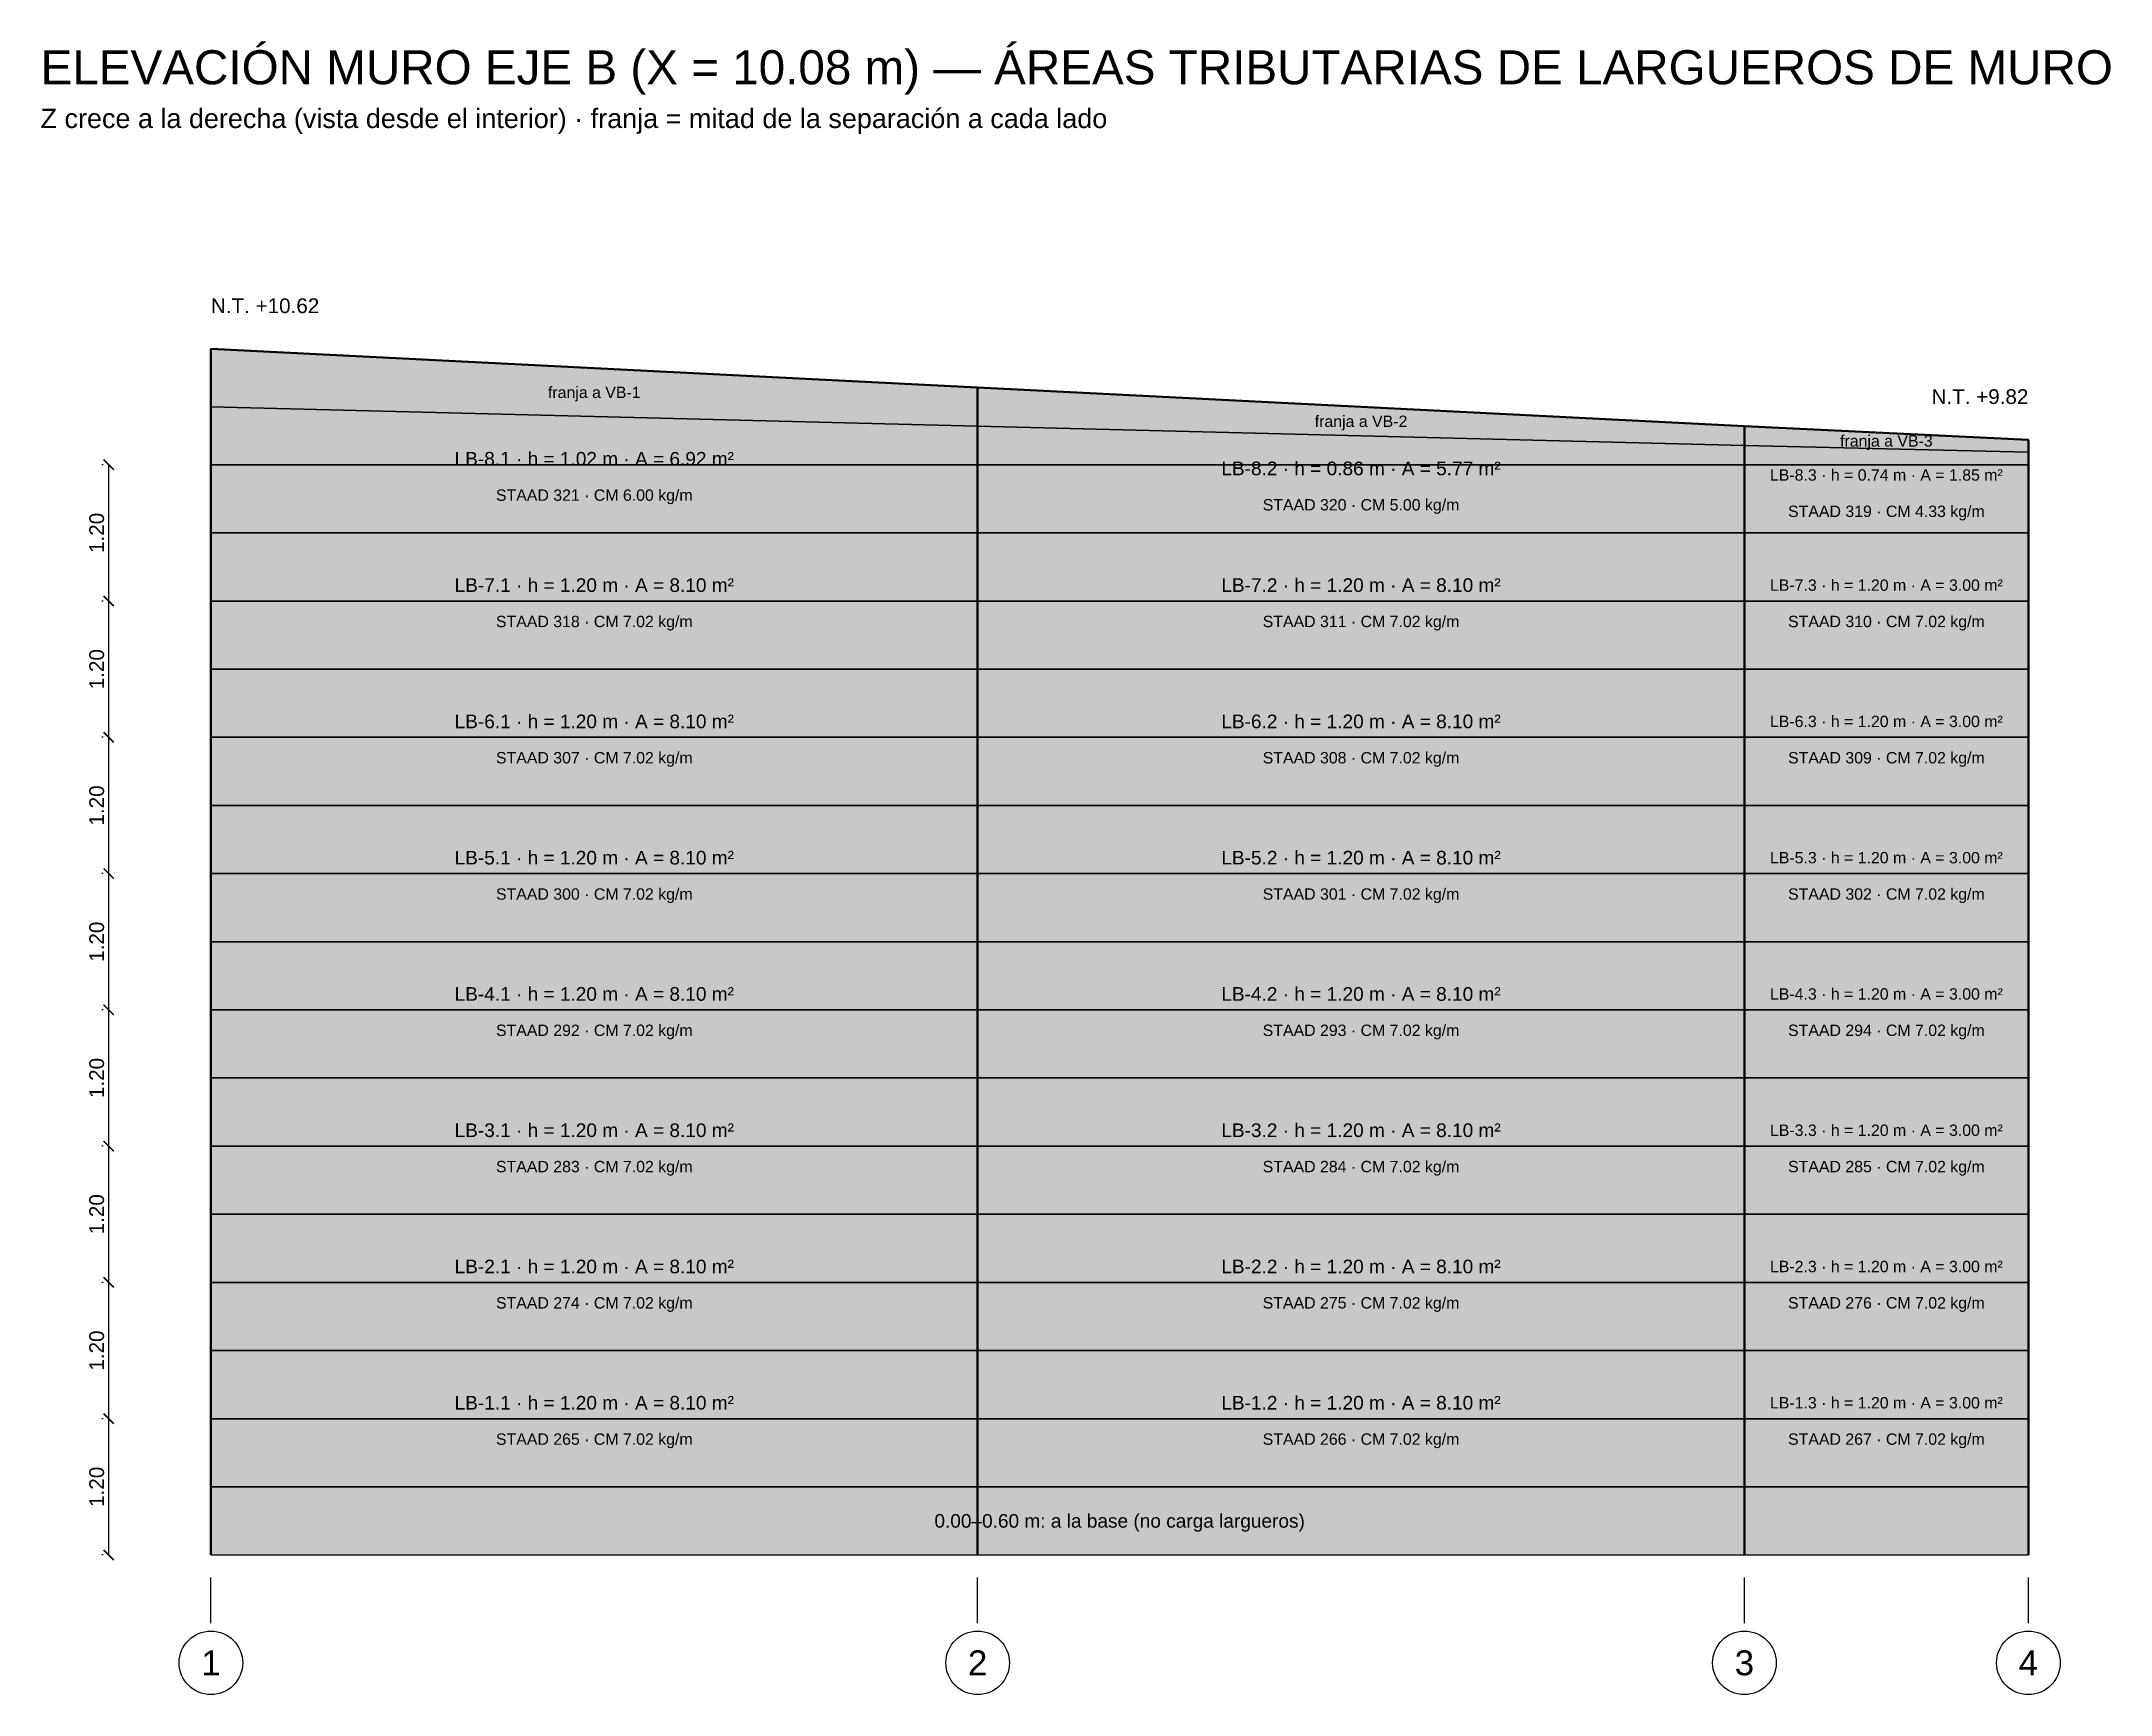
# Model space of a CAD drawing. Header units: metres. Extents: x -2.5 to 53.7, y -35.2 to 2.8.
# Drawn here: x 33.51 to 51.72, y -35.23 to -20.67 of the extents above; entities that cross this region are included whole.
import ezdxf
from ezdxf.enums import TextEntityAlignment as Align

# ---------------------------------------------------------------- set-up
doc = ezdxf.new("R2010")
doc.units = ezdxf.units.M
doc.linetypes.add('DASHDOT', pattern=[3.556, 2.54, -0.508, 0, -0.508])
for name, color, linetype in [('AT-MUROS', 130, 'Continuous'), ('AT-NO-CARGA', 9, 'Continuous'), ('AT-VIGAS', 30, 'Continuous'), ('COTAS', 3, 'Continuous'), ('EJES', 8, 'DASHDOT'), ('MARCO', 7, 'Continuous'), ('TEXTO', 7, 'Continuous'), ('TEXTO-AT', 250, 'Continuous'), ('TITULOS', 2, 'Continuous')]:
    doc.layers.add(name, color=color, linetype=linetype)
for name, color, linetype, lineweight in [('COLUMNAS', 7, 'Continuous', 50), ('MC4-14', 5, 'Continuous', 35), ('MCE6-12', 1, 'Continuous', 50)]:
    doc.layers.add(name, color=color, linetype=linetype, lineweight=lineweight)
doc.styles.add('ARIAL', font='arial.ttf')
doc.styles.add('OpenSansCondensed-Light', font='OpenSansCondensed-Light.ttf')
doc.dimstyles.new('EZDXF', dxfattribs={"dimtxt": 0.25, "dimasz": 0.175, "dimexe": 0.375, "dimexo": 0.125, "dimgap": 0.1, "dimtad": 1, "dimlfac": 100, "dimzin": 12, "dimtxsty": 'OpenSansCondensed-Light', "dimblk": 'ARCHTICK', "dimcen": 2.5, "dimazin": 3, "dimtfac": 0.5, "dimtmove": 2, "dimatfit": 3})

msp = doc.modelspace()

# ---------------------------------------------------------------- texts
at = {"layer": 'EJES', "style": 'ARIAL'}
for s, p in [('1', (35, -34.95)), ('2', (41.75001, -34.95)), ('3', (48.5, -34.95)), ('4', (51, -34.95))]:
    msp.add_text(s, height=0.22, dxfattribs=at).set_placement(p, align=Align.MIDDLE_CENTER)
at = {"layer": 'TEXTO', "style": 'ARIAL'}
msp.add_text('N.T. +10.62', height=0.13, dxfattribs=at).set_placement((35, -23), align=Align.MIDDLE_LEFT)
msp.add_text('N.T. +9.82', height=0.13, dxfattribs=at).set_placement((51, -23.8), align=Align.MIDDLE_RIGHT)
at = {"layer": 'TEXTO-AT', "color": 18, "true_color": 0x000000, "style": 'ARIAL'}
for s, height, p in [('franja a VB-1', 0.1, (38.375005, -23.7625)), ('franja a VB-2', 0.1, (45.125005, -24.0175)), ('franja a VB-3', 0.1, (49.75, -24.189985)), ('LB-8.1 · h = 1.02 m · A = 6.92 m²', 0.12, (38.375005, -24.3475)), ('LB-8.2 · h = 0.86 m · A = 5.77 m²', 0.12, (45.125005, -24.432498)), ('LB-8.3 · h = 0.74 m · A = 1.85 m²', 0.1, (49.75, -24.489995)), ('STAAD 321 · CM 6.00 kg/m', 0.1, (38.375005, -24.6675)), ('STAAD 320 · CM 5.00 kg/m', 0.1, (45.125005, -24.752498)), ('STAAD 319 · CM 4.33 kg/m', 0.1, (49.75, -24.809995)), ('LB-7.1 · h = 1.20 m · A = 8.10 m²', 0.12, (38.375005, -25.46)), ('LB-7.2 · h = 1.20 m · A = 8.10 m²', 0.12, (45.125005, -25.46)), ('LB-7.3 · h = 1.20 m · A = 3.00 m²', 0.1, (49.75, -25.46)), ('STAAD 318 · CM 7.02 kg/m', 0.1, (38.375005, -25.78)), ('STAAD 311 · CM 7.02 kg/m', 0.1, (45.125005, -25.78)), ('STAAD 310 · CM 7.02 kg/m', 0.1, (49.75, -25.78)), ('LB-6.1 · h = 1.20 m · A = 8.10 m²', 0.12, (38.375005, -26.66)), ('LB-6.2 · h = 1.20 m · A = 8.10 m²', 0.12, (45.125005, -26.66)), ('LB-6.3 · h = 1.20 m · A = 3.00 m²', 0.1, (49.75, -26.66)), ('STAAD 307 · CM 7.02 kg/m', 0.1, (38.375005, -26.98)), ('STAAD 308 · CM 7.02 kg/m', 0.1, (45.125005, -26.98)), ('STAAD 309 · CM 7.02 kg/m', 0.1, (49.75, -26.98)), ('LB-5.1 · h = 1.20 m · A = 8.10 m²', 0.12, (38.375005, -27.86)), ('LB-5.2 · h = 1.20 m · A = 8.10 m²', 0.12, (45.125005, -27.86)), ('LB-5.3 · h = 1.20 m · A = 3.00 m²', 0.1, (49.75, -27.86)), ('STAAD 300 · CM 7.02 kg/m', 0.1, (38.375005, -28.18)), ('STAAD 301 · CM 7.02 kg/m', 0.1, (45.125005, -28.18)), ('STAAD 302 · CM 7.02 kg/m', 0.1, (49.75, -28.18)), ('LB-4.1 · h = 1.20 m · A = 8.10 m²', 0.12, (38.375005, -29.06)), ('LB-4.2 · h = 1.20 m · A = 8.10 m²', 0.12, (45.125005, -29.06)), ('LB-4.3 · h = 1.20 m · A = 3.00 m²', 0.1, (49.75, -29.06)), ('STAAD 292 · CM 7.02 kg/m', 0.1, (38.375005, -29.38)), ('STAAD 293 · CM 7.02 kg/m', 0.1, (45.125005, -29.38)), ('STAAD 294 · CM 7.02 kg/m', 0.1, (49.75, -29.38)), ('LB-3.1 · h = 1.20 m · A = 8.10 m²', 0.12, (38.375005, -30.26)), ('LB-3.2 · h = 1.20 m · A = 8.10 m²', 0.12, (45.125005, -30.26)), ('LB-3.3 · h = 1.20 m · A = 3.00 m²', 0.1, (49.75, -30.26)), ('STAAD 283 · CM 7.02 kg/m', 0.1, (38.375005, -30.58)), ('STAAD 284 · CM 7.02 kg/m', 0.1, (45.125005, -30.58)), ('STAAD 285 · CM 7.02 kg/m', 0.1, (49.75, -30.58)), ('LB-2.1 · h = 1.20 m · A = 8.10 m²', 0.12, (38.375005, -31.46)), ('LB-2.2 · h = 1.20 m · A = 8.10 m²', 0.12, (45.125005, -31.46)), ('LB-2.3 · h = 1.20 m · A = 3.00 m²', 0.1, (49.75, -31.46)), ('STAAD 274 · CM 7.02 kg/m', 0.1, (38.375005, -31.78)), ('STAAD 275 · CM 7.02 kg/m', 0.1, (45.125005, -31.78)), ('STAAD 276 · CM 7.02 kg/m', 0.1, (49.75, -31.78)), ('LB-1.1 · h = 1.20 m · A = 8.10 m²', 0.12, (38.375005, -32.66)), ('LB-1.2 · h = 1.20 m · A = 8.10 m²', 0.12, (45.125005, -32.66)), ('LB-1.3 · h = 1.20 m · A = 3.00 m²', 0.1, (49.75, -32.66)), ('STAAD 265 · CM 7.02 kg/m', 0.1, (38.375005, -32.98)), ('STAAD 266 · CM 7.02 kg/m', 0.1, (45.125005, -32.98)), ('STAAD 267 · CM 7.02 kg/m', 0.1, (49.75, -32.98)), ('0.00–0.60 m: a la base (no carga largueros)', 0.12, (43, -33.7))]:
    msp.add_text(s, height=height, dxfattribs=at).set_placement(p, align=Align.MIDDLE_CENTER)
at = {"layer": 'TITULOS', "style": 'ARIAL'}
for s, height, p in [('ELEVACIÓN MURO EJE B (X = 10.08 m) — ÁREAS TRIBUTARIAS DE LARGUEROS DE MURO', 0.3, (33.5, -20.9)), ('Z crece a la derecha (vista desde el interior) · franja = mitad de la separación a cada lado', 0.17, (33.5, -21.35))]:
    msp.add_text(s, height=height, dxfattribs=at).set_placement(p, align=Align.MIDDLE_LEFT)

# ---------------------------------------------------------------- blocks, each defined once
blk = doc.blocks.new('_ARCHTICK')
at = {"color": 0, "linetype": 'ByBlock', "const_width": 0.15}
blk.add_lwpolyline([(-0.5, -0.5), (0.5, 0.5)], dxfattribs=at)
blk = doc.blocks.new('*D32')
at = {"color": 3, "transparency": 16777216}
for p, q in [((34.05, -32.8), (34.04, -32.8)), ((34.1, -34), (34.1, -32.8)), ((34.05, -34), (34.04, -34))]:
    blk.add_line(p, q, dxfattribs=at)
at = {"layer": 'Defpoints', "transparency": 16777216}
for p in [(34.1, -32.8), (34.1, -34), (34.1, -34)]:
    blk.add_point(p, dxfattribs=at)
at = {"layer": 'COTAS', "color": 3, "transparency": 16777216, "xscale": 0.09, "yscale": 0.09}
for p, rotation in [((34.1, -32.8), 90), ((34.1, -34), 270)]:
    blk.add_blockref('_ARCHTICK', p, dxfattribs=dict(at, rotation=rotation))
at = {"layer": 'COTAS', "color": 3, "transparency": 16777216, "insert": (33.995, -33.4), "char_height": 0.13, "attachment_point": 5, "rotation": 90, "style": 'ARIAL'}
blk.add_mtext('1.20', dxfattribs=at)
blk = doc.blocks.new('*D33')
at = {"color": 3, "transparency": 16777216}
for p, q in [((34.05, -31.6), (34.04, -31.6)), ((34.1, -32.8), (34.1, -31.6)), ((34.05, -32.8), (34.04, -32.8))]:
    blk.add_line(p, q, dxfattribs=at)
at = {"layer": 'Defpoints', "transparency": 16777216}
for p in [(34.1, -31.6), (34.1, -32.8), (34.1, -32.8)]:
    blk.add_point(p, dxfattribs=at)
at = {"layer": 'COTAS', "color": 3, "transparency": 16777216, "xscale": 0.09, "yscale": 0.09}
for p, rotation in [((34.1, -31.6), 90), ((34.1, -32.8), 270)]:
    blk.add_blockref('_ARCHTICK', p, dxfattribs=dict(at, rotation=rotation))
at = {"layer": 'COTAS', "color": 3, "transparency": 16777216, "insert": (33.995, -32.2), "char_height": 0.13, "attachment_point": 5, "rotation": 90, "style": 'ARIAL'}
blk.add_mtext('1.20', dxfattribs=at)
blk = doc.blocks.new('*D34')
at = {"color": 3, "transparency": 16777216}
for p, q in [((34.05, -30.4), (34.04, -30.4)), ((34.1, -31.6), (34.1, -30.4)), ((34.05, -31.6), (34.04, -31.6))]:
    blk.add_line(p, q, dxfattribs=at)
at = {"layer": 'Defpoints', "transparency": 16777216}
for p in [(34.1, -30.4), (34.1, -31.6), (34.1, -31.6)]:
    blk.add_point(p, dxfattribs=at)
at = {"layer": 'COTAS', "color": 3, "transparency": 16777216, "xscale": 0.09, "yscale": 0.09}
for p, rotation in [((34.1, -30.4), 90), ((34.1, -31.6), 270)]:
    blk.add_blockref('_ARCHTICK', p, dxfattribs=dict(at, rotation=rotation))
at = {"layer": 'COTAS', "color": 3, "transparency": 16777216, "insert": (33.995, -31), "char_height": 0.13, "attachment_point": 5, "rotation": 90, "style": 'ARIAL'}
blk.add_mtext('1.20', dxfattribs=at)
blk = doc.blocks.new('*D35')
at = {"color": 3, "transparency": 16777216}
for p, q in [((34.05, -29.2), (34.04, -29.2)), ((34.1, -30.4), (34.1, -29.2)), ((34.05, -30.4), (34.04, -30.4))]:
    blk.add_line(p, q, dxfattribs=at)
at = {"layer": 'Defpoints', "transparency": 16777216}
for p in [(34.1, -29.2), (34.1, -30.4), (34.1, -30.4)]:
    blk.add_point(p, dxfattribs=at)
at = {"layer": 'COTAS', "color": 3, "transparency": 16777216, "xscale": 0.09, "yscale": 0.09}
for p, rotation in [((34.1, -29.2), 90), ((34.1, -30.4), 270)]:
    blk.add_blockref('_ARCHTICK', p, dxfattribs=dict(at, rotation=rotation))
at = {"layer": 'COTAS', "color": 3, "transparency": 16777216, "insert": (33.995, -29.8), "char_height": 0.13, "attachment_point": 5, "rotation": 90, "style": 'ARIAL'}
blk.add_mtext('1.20', dxfattribs=at)
blk = doc.blocks.new('*D36')
at = {"color": 3, "transparency": 16777216}
for p, q in [((34.05, -28), (34.04, -28)), ((34.1, -29.2), (34.1, -28)), ((34.05, -29.2), (34.04, -29.2))]:
    blk.add_line(p, q, dxfattribs=at)
at = {"layer": 'Defpoints', "transparency": 16777216}
for p in [(34.1, -28), (34.1, -29.2), (34.1, -29.2)]:
    blk.add_point(p, dxfattribs=at)
at = {"layer": 'COTAS', "color": 3, "transparency": 16777216, "xscale": 0.09, "yscale": 0.09}
for p, rotation in [((34.1, -28), 90), ((34.1, -29.2), 270)]:
    blk.add_blockref('_ARCHTICK', p, dxfattribs=dict(at, rotation=rotation))
at = {"layer": 'COTAS', "color": 3, "transparency": 16777216, "insert": (33.995, -28.6), "char_height": 0.13, "attachment_point": 5, "rotation": 90, "style": 'ARIAL'}
blk.add_mtext('1.20', dxfattribs=at)
blk = doc.blocks.new('*D37')
at = {"color": 3, "transparency": 16777216}
for p, q in [((34.05, -26.8), (34.04, -26.8)), ((34.1, -28), (34.1, -26.8)), ((34.05, -28), (34.04, -28))]:
    blk.add_line(p, q, dxfattribs=at)
at = {"layer": 'Defpoints', "transparency": 16777216}
for p in [(34.1, -26.8), (34.1, -28), (34.1, -28)]:
    blk.add_point(p, dxfattribs=at)
at = {"layer": 'COTAS', "color": 3, "transparency": 16777216, "xscale": 0.09, "yscale": 0.09}
for p, rotation in [((34.1, -26.8), 90), ((34.1, -28), 270)]:
    blk.add_blockref('_ARCHTICK', p, dxfattribs=dict(at, rotation=rotation))
at = {"layer": 'COTAS', "color": 3, "transparency": 16777216, "insert": (33.995, -27.4), "char_height": 0.13, "attachment_point": 5, "rotation": 90, "style": 'ARIAL'}
blk.add_mtext('1.20', dxfattribs=at)
blk = doc.blocks.new('*D38')
at = {"color": 3, "transparency": 16777216}
for p, q in [((34.05, -25.6), (34.04, -25.6)), ((34.1, -26.8), (34.1, -25.6)), ((34.05, -26.8), (34.04, -26.8))]:
    blk.add_line(p, q, dxfattribs=at)
at = {"layer": 'Defpoints', "transparency": 16777216}
for p in [(34.1, -25.6), (34.1, -26.8), (34.1, -26.8)]:
    blk.add_point(p, dxfattribs=at)
at = {"layer": 'COTAS', "color": 3, "transparency": 16777216, "xscale": 0.09, "yscale": 0.09}
for p, rotation in [((34.1, -25.6), 90), ((34.1, -26.8), 270)]:
    blk.add_blockref('_ARCHTICK', p, dxfattribs=dict(at, rotation=rotation))
at = {"layer": 'COTAS', "color": 3, "transparency": 16777216, "insert": (33.995, -26.2), "char_height": 0.13, "attachment_point": 5, "rotation": 90, "style": 'ARIAL'}
blk.add_mtext('1.20', dxfattribs=at)
blk = doc.blocks.new('*D39')
at = {"color": 3, "transparency": 16777216}
for p, q in [((34.05, -24.4), (34.04, -24.4)), ((34.1, -25.6), (34.1, -24.4)), ((34.05, -25.6), (34.04, -25.6))]:
    blk.add_line(p, q, dxfattribs=at)
at = {"layer": 'Defpoints', "transparency": 16777216}
for p in [(34.1, -24.4), (34.1, -25.6), (34.1, -25.6)]:
    blk.add_point(p, dxfattribs=at)
at = {"layer": 'COTAS', "color": 3, "transparency": 16777216, "xscale": 0.09, "yscale": 0.09}
for p, rotation in [((34.1, -24.4), 90), ((34.1, -25.6), 270)]:
    blk.add_blockref('_ARCHTICK', p, dxfattribs=dict(at, rotation=rotation))
at = {"layer": 'COTAS', "color": 3, "transparency": 16777216, "insert": (33.995, -25), "char_height": 0.13, "attachment_point": 5, "rotation": 90, "style": 'ARIAL'}
blk.add_mtext('1.20', dxfattribs=at)

# ---------------------------------------------------------------- dimensions: what is measured, and where the dimension line sits
at = {"layer": 'COTAS'}
for base, p1, p2, picture, middle in [((34.1, -25.6), (34.1, -25.6), (34.1, -24.4), '*D39', (33.995, -25)), ((34.1, -26.8), (34.1, -26.8), (34.1, -25.6), '*D38', (33.995, -26.2)), ((34.1, -28), (34.1, -28), (34.1, -26.8), '*D37', (33.995, -27.4)), ((34.1, -29.2), (34.1, -29.2), (34.1, -28), '*D36', (33.995, -28.6)), ((34.1, -30.4), (34.1, -30.4), (34.1, -29.2), '*D35', (33.995, -29.8)), ((34.1, -31.6), (34.1, -31.6), (34.1, -30.4), '*D34', (33.995, -31)), ((34.1, -32.8), (34.1, -32.8), (34.1, -31.6), '*D33', (33.995, -32.2)), ((34.1, -34), (34.1, -34), (34.1, -32.8), '*D32', (33.995, -33.4))]:
    dim = msp.add_linear_dim(base=base, p1=p1, p2=p2, angle=90, dimstyle='EZDXF', override={"dimtxt": 0.13, "dimasz": 0.09, "dimexe": 0.06, "dimexo": 0.05, "dimgap": 0.04, "dimtad": 1, "dimdec": 2, "dimlfac": 1, "dimzin": 0, "dimpost": '', "dimtxsty": 'ARIAL', "dimclrd": 3, "dimclre": 3, "dimclrt": 3}, dxfattribs=at)
    dim.commit()
    dim.dimension.update_dxf_attribs({"geometry": picture, "text_midpoint": middle})

# ---------------------------------------------------------------- hatches: boundary and pattern name
at = {"layer": 'AT-MUROS', "true_color": 0xa8ccff}
h = msp.add_hatch(color=151, dxfattribs=at)
h.dxf.hatch_style = 1
h.paths.add_polyline_path([(35, -25), (41.75001, -25), (41.75001, -24.06), (35, -23.89)])
h = msp.add_hatch(color=151, dxfattribs=at)
h.dxf.hatch_style = 1
h.paths.add_polyline_path([(41.75001, -25), (48.5, -25), (48.5, -24.22999), (41.75001, -24.06)])
h = msp.add_hatch(color=151, dxfattribs=at)
h.dxf.hatch_style = 1
h.paths.add_polyline_path([(48.5, -25), (51, -25), (51, -24.28999), (48.5, -24.22999)])
at = {"layer": 'AT-MUROS', "true_color": 0xbeebbe}
h = msp.add_hatch(color=254, dxfattribs=at)
h.dxf.hatch_style = 1
h.paths.add_polyline_path([(35, -26.2), (41.75001, -26.2), (41.75001, -25), (35, -25)])
h = msp.add_hatch(color=254, dxfattribs=at)
h.dxf.hatch_style = 1
h.paths.add_polyline_path([(41.75001, -26.2), (48.5, -26.2), (48.5, -25), (41.75001, -25)])
h = msp.add_hatch(color=254, dxfattribs=at)
h.dxf.hatch_style = 1
h.paths.add_polyline_path([(48.5, -26.2), (51, -26.2), (51, -25), (48.5, -25)])
at = {"layer": 'AT-MUROS', "true_color": 0xa8ccff}
h = msp.add_hatch(color=151, dxfattribs=at)
h.dxf.hatch_style = 1
h.paths.add_polyline_path([(35, -27.4), (41.75001, -27.4), (41.75001, -26.2), (35, -26.2)])
h = msp.add_hatch(color=151, dxfattribs=at)
h.dxf.hatch_style = 1
h.paths.add_polyline_path([(41.75001, -27.4), (48.5, -27.4), (48.5, -26.2), (41.75001, -26.2)])
h = msp.add_hatch(color=151, dxfattribs=at)
h.dxf.hatch_style = 1
h.paths.add_polyline_path([(48.5, -27.4), (51, -27.4), (51, -26.2), (48.5, -26.2)])
at = {"layer": 'AT-MUROS', "true_color": 0xbeebbe}
h = msp.add_hatch(color=254, dxfattribs=at)
h.dxf.hatch_style = 1
h.paths.add_polyline_path([(35, -28.6), (41.75001, -28.6), (41.75001, -27.4), (35, -27.4)])
h = msp.add_hatch(color=254, dxfattribs=at)
h.dxf.hatch_style = 1
h.paths.add_polyline_path([(41.75001, -28.6), (48.5, -28.6), (48.5, -27.4), (41.75001, -27.4)])
h = msp.add_hatch(color=254, dxfattribs=at)
h.dxf.hatch_style = 1
h.paths.add_polyline_path([(48.5, -28.6), (51, -28.6), (51, -27.4), (48.5, -27.4)])
at = {"layer": 'AT-MUROS', "true_color": 0xa8ccff}
h = msp.add_hatch(color=151, dxfattribs=at)
h.dxf.hatch_style = 1
h.paths.add_polyline_path([(35, -29.8), (41.75001, -29.8), (41.75001, -28.6), (35, -28.6)])
h = msp.add_hatch(color=151, dxfattribs=at)
h.dxf.hatch_style = 1
h.paths.add_polyline_path([(41.75001, -29.8), (48.5, -29.8), (48.5, -28.6), (41.75001, -28.6)])
h = msp.add_hatch(color=151, dxfattribs=at)
h.dxf.hatch_style = 1
h.paths.add_polyline_path([(48.5, -29.8), (51, -29.8), (51, -28.6), (48.5, -28.6)])
at = {"layer": 'AT-MUROS', "true_color": 0xbeebbe}
h = msp.add_hatch(color=254, dxfattribs=at)
h.dxf.hatch_style = 1
h.paths.add_polyline_path([(35, -31), (41.75001, -31), (41.75001, -29.8), (35, -29.8)])
h = msp.add_hatch(color=254, dxfattribs=at)
h.dxf.hatch_style = 1
h.paths.add_polyline_path([(41.75001, -31), (48.5, -31), (48.5, -29.8), (41.75001, -29.8)])
h = msp.add_hatch(color=254, dxfattribs=at)
h.dxf.hatch_style = 1
h.paths.add_polyline_path([(48.5, -31), (51, -31), (51, -29.8), (48.5, -29.8)])
at = {"layer": 'AT-MUROS', "true_color": 0xa8ccff}
h = msp.add_hatch(color=151, dxfattribs=at)
h.dxf.hatch_style = 1
h.paths.add_polyline_path([(35, -32.2), (41.75001, -32.2), (41.75001, -31), (35, -31)])
h = msp.add_hatch(color=151, dxfattribs=at)
h.dxf.hatch_style = 1
h.paths.add_polyline_path([(41.75001, -32.2), (48.5, -32.2), (48.5, -31), (41.75001, -31)])
h = msp.add_hatch(color=151, dxfattribs=at)
h.dxf.hatch_style = 1
h.paths.add_polyline_path([(48.5, -32.2), (51, -32.2), (51, -31), (48.5, -31)])
at = {"layer": 'AT-MUROS', "true_color": 0xbeebbe}
h = msp.add_hatch(color=254, dxfattribs=at)
h.dxf.hatch_style = 1
h.paths.add_polyline_path([(35, -33.4), (41.75001, -33.4), (41.75001, -32.2), (35, -32.2)])
h = msp.add_hatch(color=254, dxfattribs=at)
h.dxf.hatch_style = 1
h.paths.add_polyline_path([(41.75001, -33.4), (48.5, -33.4), (48.5, -32.2), (41.75001, -32.2)])
h = msp.add_hatch(color=254, dxfattribs=at)
h.dxf.hatch_style = 1
h.paths.add_polyline_path([(48.5, -33.4), (51, -33.4), (51, -32.2), (48.5, -32.2)])
at = {"layer": 'AT-NO-CARGA', "true_color": 0xe1e1e1}
h = msp.add_hatch(color=254, dxfattribs=at)
h.dxf.hatch_style = 1
h.paths.add_polyline_path([(35, -34), (51, -34), (51, -33.4), (35, -33.4)])
at = {"layer": 'AT-VIGAS', "true_color": 0xffd699}
h = msp.add_hatch(color=41, dxfattribs=at)
h.dxf.hatch_style = 1
h.paths.add_polyline_path([(35, -23.89), (41.75001, -24.06), (41.75001, -23.72), (35, -23.38)])
h = msp.add_hatch(color=41, dxfattribs=at)
h.dxf.hatch_style = 1
h.paths.add_polyline_path([(41.75001, -24.06), (48.5, -24.22999), (48.5, -24.05998), (41.75001, -23.72)])
h = msp.add_hatch(color=41, dxfattribs=at)
h.dxf.hatch_style = 1
h.paths.add_polyline_path([(48.5, -24.22999), (51, -24.28999), (51, -24.17998), (48.5, -24.05998)])

# ---------------------------------------------------------------- linework, layer by layer
at = {"layer": 'AT-MUROS', "color": 8}
for points in [[(35, -25), (41.75001, -25), (41.75001, -24.06), (35, -23.89)], [(41.75001, -25), (48.5, -25), (48.5, -24.22999), (41.75001, -24.06)], [(48.5, -25), (51, -25), (51, -24.28999), (48.5, -24.22999)], [(35, -26.2), (41.75001, -26.2), (41.75001, -25), (35, -25)], [(41.75001, -26.2), (48.5, -26.2), (48.5, -25), (41.75001, -25)], [(48.5, -26.2), (51, -26.2), (51, -25), (48.5, -25)], [(35, -27.4), (41.75001, -27.4), (41.75001, -26.2), (35, -26.2)], [(41.75001, -27.4), (48.5, -27.4), (48.5, -26.2), (41.75001, -26.2)], [(48.5, -27.4), (51, -27.4), (51, -26.2), (48.5, -26.2)], [(35, -28.6), (41.75001, -28.6), (41.75001, -27.4), (35, -27.4)], [(41.75001, -28.6), (48.5, -28.6), (48.5, -27.4), (41.75001, -27.4)], [(48.5, -28.6), (51, -28.6), (51, -27.4), (48.5, -27.4)], [(35, -29.8), (41.75001, -29.8), (41.75001, -28.6), (35, -28.6)], [(41.75001, -29.8), (48.5, -29.8), (48.5, -28.6), (41.75001, -28.6)], [(48.5, -29.8), (51, -29.8), (51, -28.6), (48.5, -28.6)], [(35, -31), (41.75001, -31), (41.75001, -29.8), (35, -29.8)], [(41.75001, -31), (48.5, -31), (48.5, -29.8), (41.75001, -29.8)], [(48.5, -31), (51, -31), (51, -29.8), (48.5, -29.8)], [(35, -32.2), (41.75001, -32.2), (41.75001, -31), (35, -31)], [(41.75001, -32.2), (48.5, -32.2), (48.5, -31), (41.75001, -31)], [(48.5, -32.2), (51, -32.2), (51, -31), (48.5, -31)], [(35, -33.4), (41.75001, -33.4), (41.75001, -32.2), (35, -32.2)], [(41.75001, -33.4), (48.5, -33.4), (48.5, -32.2), (41.75001, -32.2)], [(48.5, -33.4), (51, -33.4), (51, -32.2), (48.5, -32.2)]]:
    msp.add_lwpolyline(points, close=True, dxfattribs=at)
at = {"layer": 'AT-NO-CARGA', "color": 8}
msp.add_lwpolyline([(35, -34), (51, -34), (51, -33.4), (35, -33.4)], close=True, dxfattribs=at)
at = {"layer": 'AT-VIGAS', "color": 8}
for points in [[(35, -23.89), (41.75001, -24.06), (41.75001, -23.72), (35, -23.38)], [(41.75001, -24.06), (48.5, -24.22999), (48.5, -24.05998), (41.75001, -23.72)], [(48.5, -24.22999), (51, -24.28999), (51, -24.17998), (48.5, -24.05998)]]:
    msp.add_lwpolyline(points, close=True, dxfattribs=at)
at = {"layer": 'COLUMNAS'}
for p, q in [((35, -34), (35, -23.38)), ((41.75001, -34), (41.75001, -23.72)), ((48.5, -34), (48.5, -24.05998)), ((51, -34), (51, -24.17998))]:
    msp.add_line(p, q, dxfattribs=at)
at = {"layer": 'EJES'}
for p, q in [((35, -34.6), (35, -34.2)), ((41.75001, -34.6), (41.75001, -34.2)), ((48.5, -34.6), (48.5, -34.2)), ((51, -34.6), (51, -34.2))]:
    msp.add_line(p, q, dxfattribs=at)
at = {"layer": 'EJES', "color": 7}
for centre in [(35, -34.95), (41.75001, -34.95), (48.5, -34.95), (51, -34.95)]:
    msp.add_circle(centre, 0.28, dxfattribs=at)
at = {"layer": 'MARCO'}
msp.add_line((35, -34), (51, -34), dxfattribs=at)
at = {"layer": 'MC4-14'}
for p, q in [((35, -24.4), (41.75001, -24.4)), ((41.75001, -24.4), (48.5, -24.4)), ((48.5, -24.4), (51, -24.4)), ((35, -25.6), (41.75001, -25.6)), ((41.75001, -25.6), (48.5, -25.6)), ((48.5, -25.6), (51, -25.6)), ((35, -26.8), (41.75001, -26.8)), ((41.75001, -26.8), (48.5, -26.8)), ((48.5, -26.8), (51, -26.8)), ((35, -28), (41.75001, -28)), ((41.75001, -28), (48.5, -28)), ((48.5, -28), (51, -28)), ((35, -29.2), (41.75001, -29.2)), ((41.75001, -29.2), (48.5, -29.2)), ((48.5, -29.2), (51, -29.2)), ((35, -30.4), (41.75001, -30.4)), ((41.75001, -30.4), (48.5, -30.4)), ((48.5, -30.4), (51, -30.4)), ((35, -31.6), (41.75001, -31.6)), ((41.75001, -31.6), (48.5, -31.6)), ((48.5, -31.6), (51, -31.6)), ((35, -32.8), (41.75001, -32.8)), ((41.75001, -32.8), (48.5, -32.8)), ((48.5, -32.8), (51, -32.8))]:
    msp.add_line(p, q, dxfattribs=at)
at = {"layer": 'MCE6-12'}
msp.add_lwpolyline([(35, -23.38), (41.75001, -23.72), (48.5, -24.05998), (51, -24.17998)], dxfattribs=at)

msp.set_redraw_order([(e.dxf.handle, doc.entitydb.next_handle()) for e in msp.query("TEXT MTEXT ATTDEF DIMENSION ARC_DIMENSION")])  # texts and dimensions are drawn at this point

doc.saveas('drawing.dxf')
